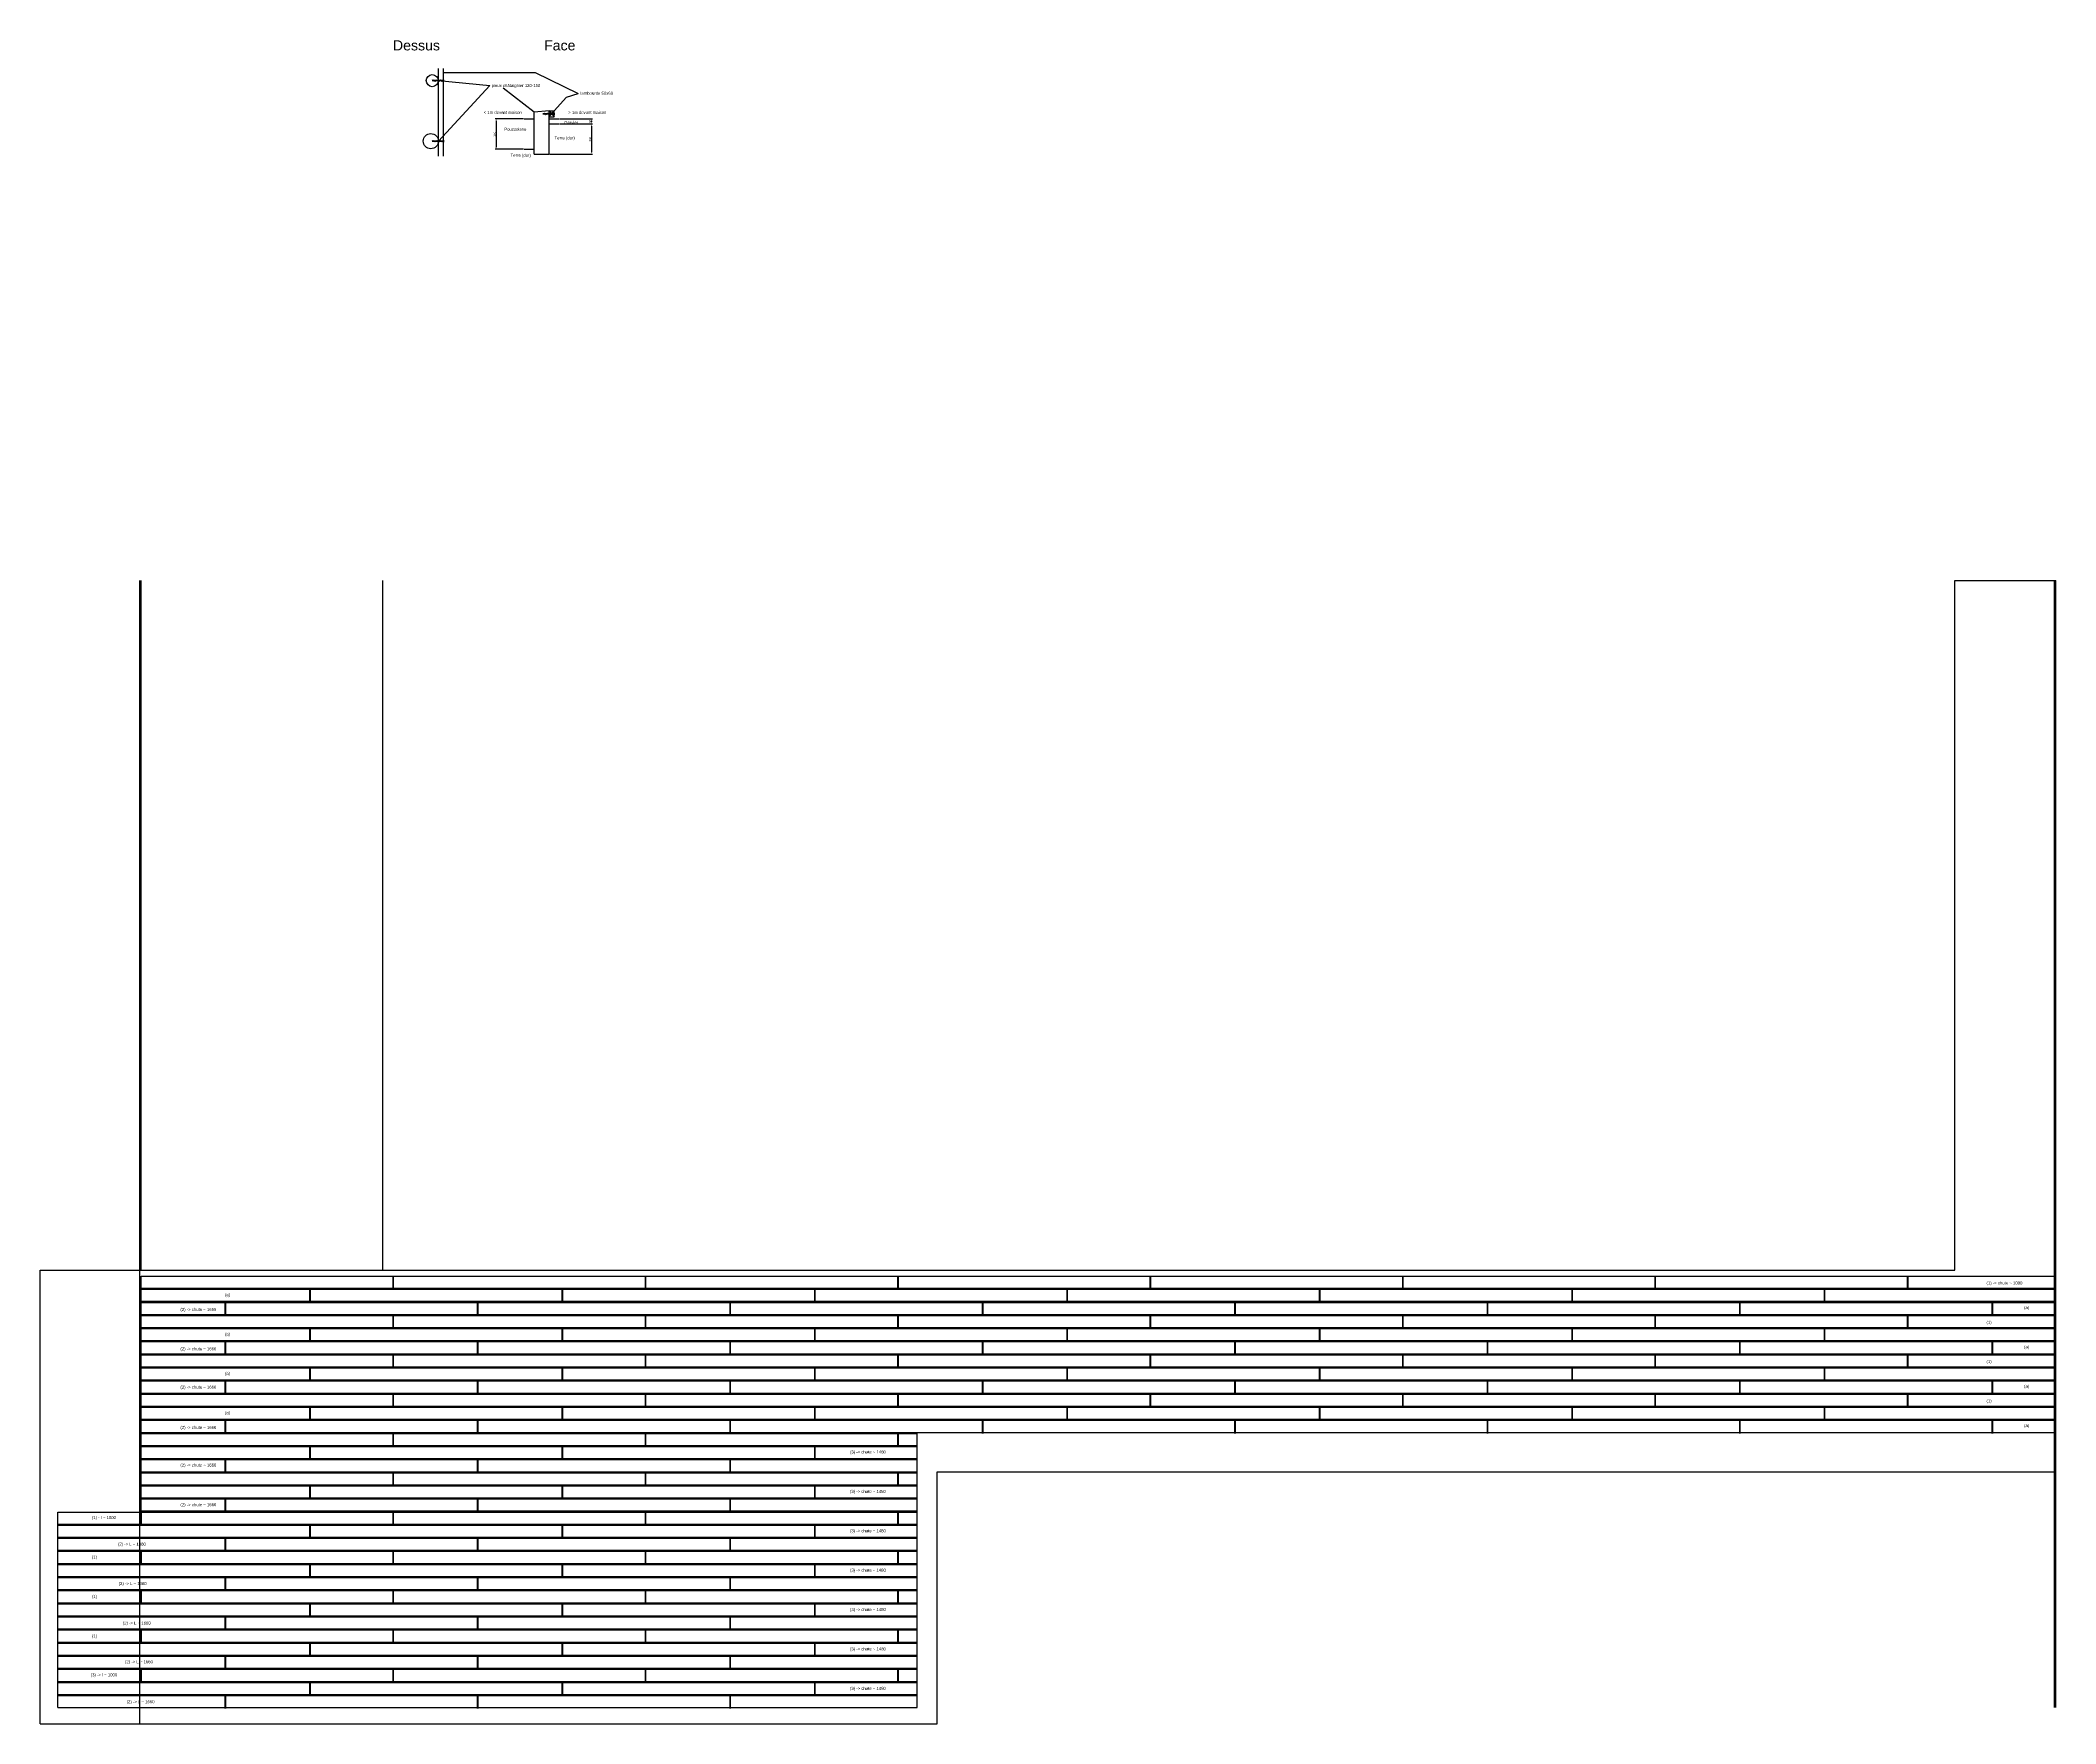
# Model space of a CAD drawing. Header units: millimetres. Extents: x 0 to 20000, y 0 to 16700.
import ezdxf

# ---------------------------------------------------------------- set-up
doc = ezdxf.new("R2010")
doc.units = ezdxf.units.MM
doc.layers.get('0').update_dxf_attribs({"lineweight": 25, "true_color": 0xffffff})
for name, color, linetype, lineweight, true_color in [('Lames', 30, 'Continuous', 25, 0xff7f00), ('Lames ... Détail', 2, 'Continuous', 25, 0xffff00), ('Lames ... Détail ... EasyPeasy1', 56, 'Continuous', 25, 0x808000), ('Lames ... Détail ... EasyPeasy2', 4, 'Continuous', 25, 0x00ffff), ('Lames ... Détail ... EasyPeasy3', 1, 'Continuous', 25, 0xff0000)]:
    doc.layers.add(name, color=color, linetype=linetype, lineweight=lineweight, true_color=true_color)
doc.styles.add('QCADDimTextStyle', font='txt')
doc.styles.add('textstyle11', font='')
doc.styles.add('textstyle12', font='')
doc.styles.add('textstyle13', font='')
doc.styles.add('textstyle14', font='')
doc.styles.add('textstyle15', font='')
doc.styles.add('textstyle16', font='')
doc.styles.add('textstyle17', font='')
doc.styles.add('textstyle18', font='')
doc.styles.add('textstyle19', font='')
doc.styles.add('textstyle20', font='')
doc.styles.add('textstyle21', font='')
doc.styles.add('textstyle22', font='')
doc.styles.add('textstyle23', font='')
doc.styles.add('textstyle24', font='')
doc.styles.add('textstyle25', font='')
doc.styles.add('textstyle26', font='')
doc.styles.add('textstyle27', font='')
doc.styles.add('textstyle28', font='')
doc.styles.add('textstyle29', font='')
doc.styles.add('textstyle30', font='')
doc.styles.add('textstyle31', font='')
doc.styles.add('textstyle32', font='')
doc.styles.add('textstyle33', font='')
doc.styles.add('textstyle34', font='')
doc.styles.add('textstyle35', font='')
doc.styles.add('textstyle36', font='')
doc.styles.add('textstyle37', font='')
doc.styles.add('textstyle38', font='')
doc.styles.add('textstyle39', font='')
doc.styles.add('textstyle40', font='')
doc.styles.add('textstyle41', font='')
doc.styles.add('textstyle42', font='')
doc.styles.add('textstyle43', font='')
doc.styles.add('textstyle44', font='')
doc.styles.add('textstyle45', font='')
doc.styles.add('textstyle46', font='')
doc.styles.add('textstyle47', font='')
doc.styles.add('textstyle48', font='')
doc.styles.add('textstyle49', font='')
doc.styles.add('textstyle50', font='')
doc.styles.add('textstyle51', font='')
doc.styles.add('textstyle52', font='')
doc.styles.add('textstyle53', font='')
doc.styles.add('textstyle54', font='')
doc.styles.add('textstyle55', font='')
doc.styles.get('textstyle11').set_extended_font_data('Liberation Sans')
doc.styles.get('textstyle12').set_extended_font_data('Liberation Sans')
doc.styles.get('textstyle13').set_extended_font_data('Liberation Sans')
doc.styles.get('textstyle14').set_extended_font_data('Liberation Sans')
doc.styles.get('textstyle15').set_extended_font_data('Liberation Sans')
doc.styles.get('textstyle16').set_extended_font_data('Liberation Sans')
doc.styles.get('textstyle17').set_extended_font_data('Liberation Sans')
doc.styles.get('textstyle18').set_extended_font_data('Liberation Sans')
doc.styles.get('textstyle19').set_extended_font_data('Liberation Sans')
doc.styles.get('textstyle20').set_extended_font_data('Liberation Sans')
doc.styles.get('textstyle21').set_extended_font_data('Liberation Sans')
doc.styles.get('textstyle22').set_extended_font_data('Liberation Sans')
doc.styles.get('textstyle23').set_extended_font_data('Liberation Sans')
doc.styles.get('textstyle24').set_extended_font_data('Liberation Sans')
doc.styles.get('textstyle25').set_extended_font_data('Liberation Sans')
doc.styles.get('textstyle26').set_extended_font_data('Liberation Sans')
doc.styles.get('textstyle27').set_extended_font_data('Liberation Sans')
doc.styles.get('textstyle28').set_extended_font_data('Liberation Sans')
doc.styles.get('textstyle29').set_extended_font_data('Liberation Sans')
doc.styles.get('textstyle30').set_extended_font_data('Liberation Sans')
doc.styles.get('textstyle31').set_extended_font_data('Liberation Sans')
doc.styles.get('textstyle32').set_extended_font_data('Liberation Sans')
doc.styles.get('textstyle33').set_extended_font_data('Liberation Sans')
doc.styles.get('textstyle34').set_extended_font_data('Liberation Sans')
doc.styles.get('textstyle35').set_extended_font_data('Liberation Sans')
doc.styles.get('textstyle36').set_extended_font_data('Liberation Sans')
doc.styles.get('textstyle37').set_extended_font_data('Liberation Sans')
doc.styles.get('textstyle38').set_extended_font_data('Liberation Sans')
doc.styles.get('textstyle39').set_extended_font_data('Liberation Sans')
doc.styles.get('textstyle40').set_extended_font_data('Liberation Sans')
doc.styles.get('textstyle41').set_extended_font_data('Liberation Sans')
doc.styles.get('textstyle42').set_extended_font_data('Liberation Sans')
doc.styles.get('textstyle43').set_extended_font_data('Liberation Sans')
doc.styles.get('textstyle44').set_extended_font_data('Liberation Sans')
doc.styles.get('textstyle45').set_extended_font_data('Liberation Sans')
doc.styles.get('textstyle46').set_extended_font_data('Liberation Sans')
doc.styles.get('textstyle47').set_extended_font_data('Liberation Sans')
doc.styles.get('textstyle48').set_extended_font_data('Liberation Sans')
doc.styles.get('textstyle49').set_extended_font_data('Liberation Sans')
doc.styles.get('textstyle50').set_extended_font_data('Liberation Sans')
doc.styles.get('textstyle51').set_extended_font_data('Liberation Sans')
doc.styles.get('textstyle52').set_extended_font_data('Liberation Sans')
doc.styles.get('textstyle53').set_extended_font_data('Liberation Sans')
doc.styles.get('textstyle54').set_extended_font_data('Liberation Sans')
doc.styles.get('textstyle55').set_extended_font_data('Liberation Sans')
doc.dimstyles.new('QCADDimStyle', dxfattribs={"dimtxt": 20, "dimasz": 20, "dimexe": 10, "dimexo": 5, "dimgap": 5, "dimtad": 1, "dimtoh": 1, "dimdec": 4, "dimzin": 0, "dimdsep": 46, "dimtxsty": 'QCADDimTextStyle', "dimcen": 0.09, "dimadec": 0, "dimazin": 0, "dimtfac": 1, "dimtdec": 4, "dimtofl": 0, "dimtmove": 0, "dimatfit": 3, "dimfxl": 1, "dimtolj": 1, "dimtzin": 0, "dimarcsym": 0})

# ---------------------------------------------------------------- blocks, each defined once
blk = doc.blocks.new('*D1')
at = {"color": 0, "lineweight": -2}
for p, q in [((4795, 15920), (4513, 15920)), ((4523, 15900), (4523, 15640)), ((4795, 15620), (4513, 15620))]:
    blk.add_line(p, q, dxfattribs=at)
at = {"color": 0}
for points in [[(4526, 15900), (4519, 15900), (4523, 15920)], [(4519, 15640), (4526, 15640), (4523, 15620)]]:
    blk.add_solid(points, dxfattribs=at)
at = {"color": 0, "insert": (4508, 15770), "char_height": 20, "attachment_point": 5, "rotation": 90, "style": 'QCADDimTextStyle'}
blk.add_mtext('\\A1;300', dxfattribs=at)
blk = doc.blocks.new('*D2')
at = {"color": 0, "lineweight": -2}
for p, q in [((5155, 15920), (5481, 15920)), ((5155, 15870), (5481, 15870)), ((5471, 15900), (5471, 15890))]:
    blk.add_line(p, q, dxfattribs=at)
at = {"color": 0}
for points in [[(5474, 15900), (5468, 15900), (5471, 15920)], [(5468, 15890), (5474, 15890), (5471, 15870)]]:
    blk.add_solid(points, dxfattribs=at)
at = {"color": 0, "insert": (5456, 15895), "char_height": 20, "attachment_point": 5, "rotation": 90, "style": 'QCADDimTextStyle'}
blk.add_mtext('\\A1;50', dxfattribs=at)
blk = doc.blocks.new('*D3')
at = {"color": 0, "lineweight": -2}
for p, q in [((5155, 15870), (5481, 15870)), ((5471, 15850), (5471, 15590)), ((5055, 15570), (5481, 15570))]:
    blk.add_line(p, q, dxfattribs=at)
at = {"color": 0}
for points in [[(5474, 15850), (5468, 15850), (5471, 15870)], [(5468, 15590), (5474, 15590), (5471, 15570)]]:
    blk.add_solid(points, dxfattribs=at)
at = {"color": 0, "insert": (5456, 15720), "char_height": 20, "attachment_point": 5, "rotation": 90, "style": 'QCADDimTextStyle'}
blk.add_mtext('\\A1;300', dxfattribs=at)

msp = doc.modelspace()

# ---------------------------------------------------------------- linework, layer by layer
for p, q in [((3950, 15550), (3950, 16420)), ((4000, 15550), (4000, 16420)), ((5050, 16000), (4900, 15986.5331)), ((5050, 15570), (5050, 16000)), ((5050, 16000), (5100, 16000)), ((5050, 16000), (5100, 15940)), ((5050, 15940), (5100, 16000)), ((5100, 15940), (5100, 16000)), ((4900, 15570), (4900, 15986.5331)), ((5050, 15940), (5100, 15940)), ((4900, 15570), (5050, 15570)), ((988, 0), (988, 11340)), ((1000, 4500), (1000, 11340)), ((3400, 4500), (3400, 11340)), ((19000, 11340), (20000, 11340)), ((19000, 4500), (19000, 11340)), ((19988, 160), (19988, 11340)), ((20000, 160), (20000, 11340)), ((0, 0), (0, 4500)), ((0, 4500), (19000, 4500)), ((8900, 0), (8900, 2500)), ((8900, 2500), (20000, 2500)), ((0, 0), (8900, 0))]:
    msp.add_line(p, q)
at = {"color": 1, "lineweight": 200, "true_color": 0xff0000}
for p, q in [((3888.42294, 16299.87774), (3899.41009, 16303.69282)), ((4000, 16299.87774), (3888.42294, 16299.87774)), ((3899.41009, 16303.69282), (3913.87329, 16294.79239)), ((3913.87329, 16294.79239), (3934.64096, 16303.69282)), ((3934.64096, 16303.69282), (3952.07096, 16292.56728)), ((3952.07096, 16292.56728), (3970.61352, 16304.06367)), ((3970.61352, 16304.06367), (3989.15608, 16295.16324)), ((3989.15608, 16295.16324), (3996.94396, 16299.9843)), ((4000, 16299.87774), (4000, 16308.74533)), ((4000, 16291.01015), (4000, 16299.87774)), ((4988.42294, 15970), (4999.41009, 15973.81507)), ((5100, 15970), (4988.42294, 15970)), ((4999.41009, 15973.81507), (5013.87329, 15964.91464)), ((5013.87329, 15964.91464), (5034.64096, 15973.81507)), ((5034.64096, 15973.81507), (5052.07096, 15962.68953)), ((5052.07096, 15962.68953), (5070.61352, 15974.18592)), ((5070.61352, 15974.18592), (5089.15608, 15965.28549)), ((5089.15608, 15965.28549), (5096.94396, 15970.10656)), ((5100, 15970), (5100, 15978.86759)), ((5100, 15961.13241), (5100, 15970)), ((3888.42294, 15700), (3899.41009, 15703.81507)), ((4000, 15700), (3888.42294, 15700)), ((3899.41009, 15703.81507), (3913.87329, 15694.91464)), ((3913.87329, 15694.91464), (3934.64096, 15703.81507)), ((3934.64096, 15703.81507), (3952.07096, 15692.68953)), ((3952.07096, 15692.68953), (3970.61352, 15704.18592)), ((3970.61352, 15704.18592), (3989.15608, 15695.28549)), ((3989.15608, 15695.28549), (3996.94396, 15700.10656)), ((4000, 15700), (4000, 15708.86759)), ((4000, 15691.13241), (4000, 15700))]:
    msp.add_line(p, q, dxfattribs=at)
at = {"color": 6, "true_color": 0xff00ff}
msp.add_line((4800, 15920), (4900, 15920), dxfattribs=at)
at = {"color": 2, "true_color": 0xffff00}
msp.add_line((5050, 15920), (5150, 15920), dxfattribs=at)
at = {"color": 18, "true_color": 0x410000}
for p, q in [((5050, 15870), (5150, 15870)), ((4800, 15620), (4900, 15620))]:
    msp.add_line(p, q, dxfattribs=at)
for centre, radius in [((3890, 16300), 60), ((3875, 15700), 75)]:
    msp.add_circle(centre, radius)
at = {"layer": 'Lames'}
for p, q in [((1000, 2100), (1000, 4440)), ((1000, 4440), (20000, 4440)), ((20000, 2890), (20000, 4440)), ((8700, 2890), (20000, 2890)), ((8700, 160), (8700, 2890)), ((175, 160), (175, 2100)), ((175, 2100), (1000, 2100)), ((175, 160), (8700, 160))]:
    msp.add_line(p, q, dxfattribs=at)
at = {"layer": 'Lames ... Détail'}
for p, q in [((1000, 4320), (20000, 4320)), ((1000, 4310), (20000, 4310)), ((1000, 4190), (20000, 4190)), ((1000, 4180), (20000, 4180)), ((1000, 4060), (20000, 4060)), ((1000, 4050), (20000, 4050)), ((1000, 3930), (20000, 3930)), ((1000, 3920), (20000, 3920)), ((1000, 3800), (20000, 3800)), ((1000, 3790), (20000, 3790)), ((1000, 3670), (20000, 3670)), ((1000, 3660), (20000, 3660)), ((1000, 3540), (20000, 3540)), ((1000, 3530), (20000, 3530)), ((1000, 3410), (20000, 3410)), ((1000, 3400), (20000, 3400)), ((1000, 3280), (20000, 3280)), ((1000, 3270), (20000, 3270)), ((1000, 3150), (20000, 3150)), ((1000, 3140), (20000, 3140)), ((1000, 3020), (20000, 3020)), ((1000, 3010), (20000, 3010)), ((1000, 2890), (8700, 2890)), ((1000, 2880), (8700, 2880)), ((1000, 2760), (8700, 2760)), ((1000, 2750), (8700, 2750)), ((1000, 2630), (8700, 2630)), ((1000, 2620), (8700, 2620)), ((1000, 2500), (8700, 2500)), ((1000, 2490), (8700, 2490)), ((1000, 2370), (8700, 2370)), ((1000, 2360), (8700, 2360)), ((1000, 2240), (8700, 2240)), ((1000, 2230), (8700, 2230)), ((175, 2100), (8700, 2100)), ((1000, 2110), (8700, 2110)), ((175, 1980), (8700, 1980)), ((175, 1970), (8700, 1970)), ((175, 1850), (8700, 1850)), ((175, 1840), (8700, 1840)), ((175, 1720), (8700, 1720)), ((175, 1710), (8700, 1710)), ((175, 1590), (8700, 1590)), ((175, 1580), (8700, 1580)), ((175, 1460), (8700, 1460)), ((175, 1450), (8700, 1450)), ((175, 1330), (8700, 1330)), ((175, 1320), (8700, 1320)), ((175, 1200), (8700, 1200)), ((175, 1190), (8700, 1190)), ((175, 1070), (8700, 1070)), ((175, 1060), (8700, 1060)), ((175, 940), (8700, 940)), ((175, 930), (8700, 930)), ((175, 810), (8700, 810)), ((175, 800), (8700, 800)), ((175, 680), (8700, 680)), ((175, 670), (8700, 670)), ((175, 550), (8700, 550)), ((175, 540), (8700, 540)), ((175, 420), (8700, 420)), ((175, 410), (8700, 410)), ((175, 290), (8700, 290)), ((175, 280), (8700, 280))]:
    msp.add_line(p, q, dxfattribs=at)
at = {"layer": 'Lames ... Détail ... EasyPeasy1'}
for p, q in [((3500, 4310), (3500, 4440)), ((3505, 4310), (3505, 4440)), ((6005, 4310), (6005, 4440)), ((6010, 4310), (6010, 4440)), ((8510, 4310), (8510, 4440)), ((8515, 4310), (8515, 4440)), ((11015, 4310), (11015, 4440)), ((11020, 4310), (11020, 4440)), ((13520, 4310), (13520, 4440)), ((13525, 4310), (13525, 4440)), ((16025, 4310), (16025, 4440)), ((16030, 4310), (16030, 4440)), ((18530, 4310), (18530, 4440)), ((18535, 4310), (18535, 4440)), ((3500, 3920), (3500, 4050)), ((3505, 3920), (3505, 4050)), ((6005, 3920), (6005, 4050)), ((6010, 3920), (6010, 4050)), ((8510, 3920), (8510, 4050)), ((8515, 3920), (8515, 4050)), ((11015, 3920), (11015, 4050)), ((11020, 3920), (11020, 4050)), ((13520, 3920), (13520, 4050)), ((13525, 3920), (13525, 4050)), ((16025, 3920), (16025, 4050)), ((16030, 3920), (16030, 4050)), ((18530, 3920), (18530, 4050)), ((18535, 3920), (18535, 4050)), ((3500, 3530), (3500, 3660)), ((3505, 3530), (3505, 3660)), ((6005, 3530), (6005, 3660)), ((6010, 3530), (6010, 3660)), ((8510, 3530), (8510, 3660)), ((8515, 3530), (8515, 3660)), ((11015, 3530), (11015, 3660)), ((11020, 3530), (11020, 3660)), ((13520, 3530), (13520, 3660)), ((13525, 3530), (13525, 3660)), ((16025, 3530), (16025, 3660)), ((16030, 3530), (16030, 3660)), ((18530, 3530), (18530, 3660)), ((18535, 3530), (18535, 3660)), ((3500, 3140), (3500, 3270)), ((3505, 3140), (3505, 3270)), ((6005, 3140), (6005, 3270)), ((6010, 3140), (6010, 3270)), ((8510, 3140), (8510, 3270)), ((8515, 3140), (8515, 3270)), ((11015, 3140), (11015, 3270)), ((11020, 3140), (11020, 3270)), ((13520, 3140), (13520, 3270)), ((13525, 3140), (13525, 3270)), ((16025, 3140), (16025, 3270)), ((16030, 3140), (16030, 3270)), ((18530, 3140), (18530, 3270)), ((18535, 3140), (18535, 3270)), ((3500, 2750), (3500, 2890)), ((3505, 2750), (3505, 2890)), ((6005, 2750), (6005, 2890)), ((6010, 2750), (6010, 2890)), ((8510, 2750), (8510, 2890)), ((8515, 2750), (8515, 2890)), ((3500, 2360), (3500, 2500)), ((3505, 2360), (3505, 2500)), ((6005, 2360), (6005, 2500)), ((6010, 2360), (6010, 2500)), ((8510, 2360), (8510, 2500)), ((8515, 2360), (8515, 2500)), ((995, 2100), (995, 1980)), ((1000, 2100), (1000, 1980)), ((3500, 1970), (3500, 2110)), ((3505, 1970), (3505, 2110)), ((6005, 1970), (6005, 2110)), ((6010, 1970), (6010, 2110)), ((8510, 1970), (8510, 2110)), ((8515, 1970), (8515, 2110)), ((995, 1710), (995, 1590)), ((1000, 1710), (1000, 1590)), ((3500, 1580), (3500, 1720)), ((3505, 1580), (3505, 1720)), ((6005, 1580), (6005, 1720)), ((6010, 1580), (6010, 1720)), ((8510, 1580), (8510, 1720)), ((8515, 1580), (8515, 1720)), ((995, 1320), (995, 1200)), ((1000, 1320), (1000, 1200)), ((3500, 1190), (3500, 1330)), ((3505, 1190), (3505, 1330)), ((6005, 1190), (6005, 1330)), ((6010, 1190), (6010, 1330)), ((8510, 1190), (8510, 1330)), ((8515, 1190), (8515, 1330)), ((995, 930), (995, 810)), ((1000, 930), (1000, 810)), ((3500, 800), (3500, 940)), ((3505, 800), (3505, 940)), ((6005, 800), (6005, 940)), ((6010, 800), (6010, 940)), ((8510, 800), (8510, 940)), ((8515, 800), (8515, 940)), ((995, 540), (995, 420)), ((1000, 540), (1000, 420)), ((3500, 410), (3500, 550)), ((3505, 410), (3505, 550)), ((6005, 410), (6005, 550)), ((6010, 410), (6010, 550)), ((8510, 410), (8510, 550)), ((8515, 410), (8515, 550))]:
    msp.add_line(p, q, dxfattribs=at)
at = {"layer": 'Lames ... Détail ... EasyPeasy2'}
for p, q in [((2675, 4180), (2675, 4320)), ((2680, 4180), (2680, 4320)), ((5180, 4180), (5180, 4320)), ((5185, 4180), (5185, 4320)), ((7685, 4180), (7685, 4320)), ((7690, 4180), (7690, 4320)), ((10190, 4180), (10190, 4320)), ((10195, 4180), (10195, 4320)), ((12695, 4180), (12695, 4320)), ((12700, 4180), (12700, 4320)), ((15200, 4180), (15200, 4320)), ((15205, 4180), (15205, 4320)), ((17705, 4180), (17705, 4320)), ((17710, 4180), (17710, 4320)), ((2675, 3790), (2675, 3930)), ((2680, 3790), (2680, 3930)), ((5180, 3790), (5180, 3930)), ((5185, 3790), (5185, 3930)), ((7685, 3790), (7685, 3930)), ((7690, 3790), (7690, 3930)), ((10190, 3790), (10190, 3930)), ((10195, 3790), (10195, 3930)), ((12695, 3790), (12695, 3930)), ((12700, 3790), (12700, 3930)), ((15200, 3790), (15200, 3930)), ((15205, 3790), (15205, 3930)), ((17705, 3790), (17705, 3930)), ((17710, 3790), (17710, 3930)), ((2675, 3400), (2675, 3540)), ((2680, 3400), (2680, 3540)), ((5180, 3400), (5180, 3540)), ((5185, 3400), (5185, 3540)), ((7685, 3400), (7685, 3540)), ((7690, 3400), (7690, 3540)), ((10190, 3400), (10190, 3540)), ((10195, 3400), (10195, 3540)), ((12695, 3400), (12695, 3540)), ((12700, 3400), (12700, 3540)), ((15200, 3400), (15200, 3540)), ((15205, 3400), (15205, 3540)), ((17705, 3400), (17705, 3540)), ((17710, 3400), (17710, 3540)), ((2675, 3010), (2675, 3150)), ((2680, 3010), (2680, 3150)), ((5180, 3010), (5180, 3150)), ((5185, 3010), (5185, 3150)), ((7685, 3010), (7685, 3150)), ((7690, 3010), (7690, 3150)), ((10190, 3010), (10190, 3150)), ((10195, 3010), (10195, 3150)), ((12695, 3010), (12695, 3150)), ((12700, 3010), (12700, 3150)), ((15200, 3010), (15200, 3150)), ((15205, 3010), (15205, 3150)), ((17705, 3010), (17705, 3150)), ((17710, 3010), (17710, 3150)), ((2675, 2620), (2675, 2760)), ((2680, 2620), (2680, 2760)), ((5180, 2620), (5180, 2760)), ((5185, 2620), (5185, 2760)), ((7685, 2620), (7685, 2760)), ((7690, 2620), (7690, 2760)), ((2675, 2230), (2675, 2370)), ((2680, 2230), (2680, 2370)), ((5180, 2230), (5180, 2370)), ((5185, 2230), (5185, 2370)), ((7685, 2230), (7685, 2370)), ((7690, 2230), (7690, 2370)), ((2675, 1840), (2675, 1980)), ((2680, 1840), (2680, 1980)), ((5180, 1840), (5180, 1980)), ((5185, 1840), (5185, 1980)), ((7685, 1840), (7685, 1980)), ((7690, 1840), (7690, 1980)), ((2675, 1450), (2675, 1590)), ((2680, 1450), (2680, 1590)), ((5180, 1450), (5180, 1590)), ((5185, 1450), (5185, 1590)), ((7685, 1450), (7685, 1590)), ((7690, 1450), (7690, 1590)), ((2675, 1060), (2675, 1200)), ((2680, 1060), (2680, 1200)), ((5180, 1060), (5180, 1200)), ((5185, 1060), (5185, 1200)), ((7685, 1060), (7685, 1200)), ((7690, 1060), (7690, 1200)), ((2675, 670), (2675, 810)), ((2680, 670), (2680, 810)), ((5180, 670), (5180, 810)), ((5185, 670), (5185, 810)), ((7685, 670), (7685, 810)), ((7690, 670), (7690, 810)), ((2675, 280), (2675, 420)), ((2680, 280), (2680, 420)), ((5180, 280), (5180, 420)), ((5185, 280), (5185, 420)), ((7685, 280), (7685, 420)), ((7690, 280), (7690, 420))]:
    msp.add_line(p, q, dxfattribs=at)
at = {"layer": 'Lames ... Détail ... EasyPeasy3'}
for p, q in [((1835, 4050), (1835, 4190)), ((1840, 4050), (1840, 4190)), ((4340, 4050), (4340, 4190)), ((4345, 4050), (4345, 4190)), ((6845, 4050), (6845, 4190)), ((6850, 4050), (6850, 4190)), ((9350, 4050), (9350, 4190)), ((9355, 4050), (9355, 4190)), ((11855, 4050), (11855, 4190)), ((11860, 4050), (11860, 4190)), ((14360, 4050), (14360, 4190)), ((14365, 4050), (14365, 4190)), ((16865, 4050), (16865, 4190)), ((16870, 4050), (16870, 4190)), ((19370, 4050), (19370, 4190)), ((19375, 4050), (19375, 4190)), ((1835, 3660), (1835, 3800)), ((1840, 3660), (1840, 3800)), ((4340, 3660), (4340, 3800)), ((4345, 3660), (4345, 3800)), ((6845, 3660), (6845, 3800)), ((6850, 3660), (6850, 3800)), ((9350, 3660), (9350, 3800)), ((9355, 3660), (9355, 3800)), ((11855, 3660), (11855, 3800)), ((11860, 3660), (11860, 3800)), ((14360, 3660), (14360, 3800)), ((14365, 3660), (14365, 3800)), ((16865, 3660), (16865, 3800)), ((16870, 3660), (16870, 3800)), ((19370, 3660), (19370, 3800)), ((19375, 3660), (19375, 3800)), ((1835, 3270), (1835, 3410)), ((1840, 3270), (1840, 3410)), ((4340, 3270), (4340, 3410)), ((4345, 3270), (4345, 3410)), ((6845, 3270), (6845, 3410)), ((6850, 3270), (6850, 3410)), ((9350, 3270), (9350, 3410)), ((9355, 3270), (9355, 3410)), ((11855, 3270), (11855, 3410)), ((11860, 3270), (11860, 3410)), ((14360, 3270), (14360, 3410)), ((14365, 3270), (14365, 3410)), ((16865, 3270), (16865, 3410)), ((16870, 3270), (16870, 3410)), ((19370, 3270), (19370, 3410)), ((19375, 3270), (19375, 3410)), ((1835, 2880), (1835, 3020)), ((1840, 2880), (1840, 3020)), ((4340, 2880), (4340, 3020)), ((4345, 2880), (4345, 3020)), ((6845, 2880), (6845, 3020)), ((6850, 2880), (6850, 3020)), ((9350, 2880), (9350, 3020)), ((9355, 2880), (9355, 3020)), ((11855, 2880), (11855, 3020)), ((11860, 2880), (11860, 3020)), ((14360, 2880), (14360, 3020)), ((14365, 2880), (14365, 3020)), ((16865, 2880), (16865, 3020)), ((16870, 2880), (16870, 3020)), ((19370, 2880), (19370, 3020)), ((19375, 2880), (19375, 3020)), ((1835, 2490), (1835, 2630)), ((1840, 2490), (1840, 2630)), ((4340, 2490), (4340, 2630)), ((4345, 2490), (4345, 2630)), ((6845, 2490), (6845, 2630)), ((6850, 2490), (6850, 2630)), ((1835, 2100), (1835, 2240)), ((1840, 2100), (1840, 2240)), ((4340, 2100), (4340, 2240)), ((4345, 2100), (4345, 2240)), ((6845, 2100), (6845, 2240)), ((6850, 2100), (6850, 2240)), ((1835, 1710), (1835, 1850)), ((1840, 1710), (1840, 1850)), ((4340, 1710), (4340, 1850)), ((4345, 1710), (4345, 1850)), ((6845, 1710), (6845, 1850)), ((6850, 1710), (6850, 1850)), ((1835, 1320), (1835, 1460)), ((1840, 1320), (1840, 1460)), ((4340, 1320), (4340, 1460)), ((4345, 1320), (4345, 1460)), ((6845, 1320), (6845, 1460)), ((6850, 1320), (6850, 1460)), ((1835, 930), (1835, 1070)), ((1840, 930), (1840, 1070)), ((4340, 930), (4340, 1070)), ((4345, 930), (4345, 1070)), ((6845, 930), (6845, 1070)), ((6850, 930), (6850, 1070)), ((1835, 540), (1835, 680)), ((1840, 540), (1840, 680)), ((4340, 540), (4340, 680)), ((4345, 540), (4345, 680)), ((6845, 540), (6845, 680)), ((6850, 540), (6850, 680)), ((1835, 150), (1835, 290)), ((1840, 150), (1840, 290)), ((4340, 150), (4340, 290)), ((4345, 150), (4345, 290)), ((6845, 150), (6845, 290)), ((6850, 150), (6850, 290))]:
    msp.add_line(p, q, dxfattribs=at)

# ---------------------------------------------------------------- texts
at = {"attachment_point": 1}
for s, insert, char_height, style in [('Dessus', (3500, 16700), 100, 'textstyle11'), ('Face', (5000, 16700), 100, 'textstyle12'), ('pieux châtaignier 120-150', (4479.28227, 16266.2147), 30, 'textstyle19'), ('< 1m devant maison', (4400, 16000), 30, 'textstyle17'), ('> 1m devant maison', (5238.94603, 16000.23671), 30, 'textstyle18'), ('lambourde 50x60', (5359.49721, 16189.67427), 30, 'textstyle20'), ('Pouzzolane', (4604.74952, 15832.79571), 30, 'textstyle15'), ('Gravier', (5200, 15900), 30, 'textstyle13'), ('Terre (dur)', (5104.03805, 15746.8255), 30, 'textstyle14'), ('Terre (dur)', (4667.5739, 15574.88508), 30, 'textstyle16')]:
    msp.add_mtext(s, dxfattribs=dict(at, insert=insert, char_height=char_height, style=style))
at = {"layer": 'Lames ... Détail ... EasyPeasy1', "char_height": 30, "attachment_point": 1}
for s, insert, style in [('(1) -> chute ~ 1000', (19313.12081, 4387.03515), 'textstyle23'), ('(1)', (19313.12081, 3997.03515), 'textstyle27'), ('(1)', (19313.12081, 3607.03515), 'textstyle31'), ('(1)', (19313.12081, 3217.03515), 'textstyle34'), ('(1) - l ~ 1000', (511.88273, 2059.5596), 'textstyle36'), ('(1)', (511.88273, 1668.17758), 'textstyle37'), ('(1)', (511.88273, 1276.79557), 'textstyle38'), ('(1)', (511.88273, 885.41355), 'textstyle39')]:
    msp.add_mtext(s, dxfattribs=dict(at, insert=insert, style=style))
at = {"layer": 'Lames ... Détail ... EasyPeasy2', "char_height": 30, "attachment_point": 1}
for s, insert, style in [('(a)', (1831.836, 4269.81081), 'textstyle21'), ('(a)', (1831.836, 3879.81081), 'textstyle25'), ('(a)', (1831.836, 3489.81081), 'textstyle29'), ('(a)', (1831.836, 3099.81081), 'textstyle32'), ('(3) -> chute ~ 1480', (8034.77902, 2710.38127), 'textstyle48'), ('(3) -> chute ~ 1480', (8034.77902, 2319.56771), 'textstyle49'), ('(3) -> chute ~ 1480', (8034.77902, 1928.75415), 'textstyle50'), ('(3) -> chute ~ 1480', (8034.77902, 1537.94059), 'textstyle51'), ('(3) -> chute ~ 1480', (8034.77902, 1147.12703), 'textstyle52'), ('(3) -> chute ~ 1480', (8034.77902, 756.31347), 'textstyle53'), ('(3) -> l ~ 1000', (500, 500), 'textstyle55'), ('(3) -> chute ~ 1480', (8034.77902, 365.49991), 'textstyle54')]:
    msp.add_mtext(s, dxfattribs=dict(at, insert=insert, style=style))
at = {"layer": 'Lames ... Détail ... EasyPeasy3', "char_height": 30, "attachment_point": 1}
for s, insert, style in [('(2) -> chute ~ 1655', (1390.18543, 4123.99351), 'textstyle24'), ('(a)', (19686.5203, 4142.72468), 'textstyle22'), ('(2) -> chute ~ 1660', (1390.18543, 3733.99351), 'textstyle28'), ('(a)', (19686.5203, 3752.72468), 'textstyle26'), ('(2) -> chute ~ 1660', (1390.18543, 3353.68919), 'textstyle41'), ('(a)', (19686.5203, 3362.72468), 'textstyle30'), ('(2) -> chute ~ 1660', (1390.18543, 2953.99351), 'textstyle35'), ('(a)', (19686.5203, 2972.72468), 'textstyle33'), ('(2) -> chute ~ 1660', (1390.18543, 2580.9442), 'textstyle40'), ('(2) -> chute ~ 1660', (1390.18543, 2187.64365), 'textstyle42'), ('(2) -> L ~ 1660', (769.87899, 1796.2538), 'textstyle43'), ('(2) -> L ~ 1660', (777.55315, 1404.87178), 'textstyle44'), ('(2) -> L ~ 1660', (818.12386, 1013.36187), 'textstyle45'), ('(2) -> L ~ 1660', (840.50681, 629.65401), 'textstyle46'), ('(2) -> L ~ 1660', (856.49464, 233.15589), 'textstyle47')]:
    msp.add_mtext(s, dxfattribs=dict(at, insert=insert, style=style))

# ---------------------------------------------------------------- dimensions: what is measured, and where the dimension line sits
for base, p1, p2, picture, middle in [((4522.74716, 15620), (4800, 15920), (4800, 15620), '*D1', (4507.74716, 15770)), ((5471.08309, 15570), (5150, 15870), (5050, 15570), '*D3', (5456.08309, 15720)), ((5471.08309, 15870), (5150, 15920), (5150, 15870), '*D2', (5456.08309, 15895))]:
    dim = msp.add_linear_dim(base=base, p1=p1, p2=p2, angle=90, dimstyle='QCADDimStyle', override={"dimtxt": 20, "dimasz": 20, "dimexe": 10, "dimexo": 5, "dimgap": 5, "dimzin": 8, "dimclrd": 0, "dimclre": 0, "dimclrt": 0, "dimazin": 2, "dimtmove": 2})
    dim.commit()
    dim.dimension.update_dxf_attribs({"geometry": picture, "text_midpoint": middle})

# ---------------------------------------------------------------- leaders
for points in [[(3950, 16300), (4462.06067, 16250.90661)], [(3950, 15700), (4462.06067, 16250.90661)], [(4000, 16379.11183), (4909.82218, 16381.02534), (5336.53508, 16172.45267)], [(4900, 15986.5331), (4594.09291, 16226.03097)], [(5100, 16000), (5221.72443, 16136.09597), (5336.53508, 16172.45267)]]:
    msp.add_leader(points, dimstyle='QCADDimStyle')

doc.saveas('drawing.dxf')
